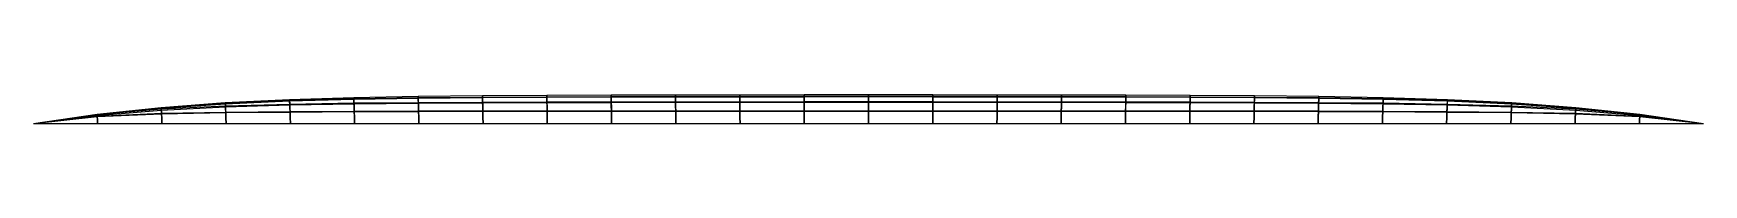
# Model space of a CAD drawing. Header units: metres. Extents: x 0 to 40, y 0 to 0.7.
import ezdxf

# ---------------------------------------------------------------- set-up
doc = ezdxf.new("R2010")
doc.units = ezdxf.units.M
doc.layers.add('Deflected structure', color=30, linetype='Continuous')
doc.layers.add('Original structure', color=3, linetype='Continuous')

msp = doc.modelspace()

# ---------------------------------------------------------------- linework, layer by layer
at = {"layer": 'Deflected structure'}
for p, q in [((3.058, 0.379, 12.499), (4.594, 0.494, 12.499)), ((3.058, 0.376, 15.627), (4.595, 0.482, 15.628)), ((3.06, 0.36, 9.372), (4.597, 0.466, 9.371)), ((3.06, 0.343, 18.755), (4.599, 0.419, 18.757)), ((4.594, 0.494, 12.499), (6.133, 0.57, 12.499)), ((4.594, 0.494, 12.499), (4.596, 0.48, 10.935)), ((4.595, 0.488, 14.064), (4.594, 0.494, 12.499)), ((4.595, 0.482, 15.628), (6.134, 0.549, 15.629)), ((4.595, 0.482, 15.628), (4.595, 0.488, 14.064)), ((4.597, 0.45, 17.193), (4.595, 0.482, 15.628)), ((4.596, 0.48, 10.935), (4.597, 0.466, 9.371)), ((4.597, 0.466, 9.371), (6.136, 0.535, 9.37)), ((4.597, 0.466, 9.371), (4.599, 0.43, 7.807)), ((4.599, 0.419, 18.757), (4.597, 0.45, 17.193)), ((4.599, 0.419, 18.757), (6.138, 0.461, 18.758)), ((4.599, 0.43, 7.807), (4.601, 0.394, 6.243)), ((4.603, 0.344, 20.32), (4.599, 0.419, 18.757)), ((4.601, 0.394, 6.243), (6.14, 0.44, 6.242)), ((6.133, 0.57, 12.499), (7.674, 0.617, 12.499)), ((6.133, 0.57, 12.499), (6.135, 0.552, 10.935)), ((6.134, 0.559, 14.064), (6.133, 0.57, 12.499)), ((6.134, 0.549, 15.629), (7.674, 0.59, 15.63)), ((6.134, 0.549, 15.629), (6.134, 0.559, 14.064)), ((6.136, 0.505, 17.193), (6.134, 0.549, 15.629)), ((6.135, 0.552, 10.935), (6.136, 0.535, 9.37)), ((6.136, 0.535, 9.37), (7.676, 0.577, 9.369)), ((6.136, 0.535, 9.37), (6.138, 0.487, 7.806)), ((6.138, 0.461, 18.758), (6.136, 0.505, 17.193)), ((6.138, 0.487, 7.806), (6.14, 0.44, 6.242)), ((6.138, 0.461, 18.758), (7.678, 0.486, 18.758)), ((6.142, 0.373, 20.32), (6.138, 0.461, 18.758)), ((6.14, 0.44, 6.242), (7.68, 0.467, 6.241)), ((6.14, 0.44, 6.242), (6.144, 0.355, 4.68)), ((7.674, 0.617, 12.499), (9.214, 0.646, 12.499)), ((7.674, 0.617, 12.499), (7.675, 0.597, 10.934)), ((7.674, 0.603, 14.064), (7.674, 0.617, 12.499)), ((7.674, 0.59, 15.63), (9.215, 0.614, 15.63)), ((7.674, 0.59, 15.63), (7.674, 0.603, 14.064)), ((7.676, 0.537, 17.194), (7.674, 0.59, 15.63)), ((7.675, 0.597, 10.934), (7.676, 0.577, 9.369)), ((7.676, 0.577, 9.369), (9.216, 0.602, 9.369)), ((7.676, 0.577, 9.369), (7.678, 0.522, 7.805)), ((7.678, 0.486, 18.758), (7.676, 0.537, 17.194)), ((7.678, 0.522, 7.805), (7.68, 0.467, 6.241)), ((7.678, 0.486, 18.758), (9.219, 0.499, 18.759)), ((7.682, 0.388, 20.321), (7.678, 0.486, 18.758)), ((7.68, 0.467, 6.241), (9.22, 0.482, 6.241)), ((7.68, 0.467, 6.241), (7.683, 0.373, 4.679)), ((9.214, 0.646, 12.499), (10.755, 0.663, 12.499)), ((9.214, 0.646, 12.499), (9.215, 0.624, 10.934)), ((9.215, 0.63, 14.065), (9.214, 0.646, 12.499)), ((9.215, 0.614, 15.63), (9.215, 0.63, 14.065)), ((9.215, 0.614, 15.63), (10.756, 0.628, 15.63)), ((9.215, 0.624, 10.934), (9.216, 0.602, 9.369)), ((9.217, 0.556, 17.194), (9.215, 0.614, 15.63)), ((9.216, 0.602, 9.369), (10.757, 0.617, 9.369)), ((9.216, 0.602, 9.369), (9.218, 0.543, 7.805)), ((9.219, 0.499, 18.759), (9.217, 0.556, 17.194)), ((9.218, 0.543, 7.805), (9.22, 0.482, 6.241)), ((9.219, 0.499, 18.759), (10.759, 0.507, 18.759)), ((9.222, 0.397, 20.321), (9.219, 0.499, 18.759)), ((9.22, 0.482, 6.241), (10.76, 0.492, 6.241)), ((9.22, 0.482, 6.241), (9.223, 0.383, 4.679)), ((10.755, 0.663, 12.499), (12.296, 0.673, 12.499)), ((10.755, 0.663, 12.499), (10.756, 0.64, 10.934)), ((10.755, 0.645, 14.065), (10.755, 0.663, 12.499)), ((10.756, 0.628, 15.63), (10.755, 0.645, 14.065)), ((10.756, 0.64, 10.934), (10.757, 0.617, 9.369)), ((10.756, 0.628, 15.63), (12.296, 0.636, 15.63)), ((10.757, 0.567, 17.194), (10.756, 0.628, 15.63)), ((10.757, 0.617, 9.369), (12.297, 0.626, 9.369)), ((10.757, 0.617, 9.369), (10.758, 0.555, 7.805)), ((10.759, 0.507, 18.759), (10.757, 0.567, 17.194)), ((10.758, 0.555, 7.805), (10.76, 0.492, 6.241)), ((10.759, 0.507, 18.759), (12.299, 0.512, 18.759)), ((10.761, 0.403, 20.321), (10.759, 0.507, 18.759)), ((10.76, 0.492, 6.241), (12.3, 0.497, 6.241)), ((10.76, 0.492, 6.241), (10.762, 0.389, 4.679)), ((10.764, 0.299, 21.883), (10.761, 0.403, 20.321)), ((12.296, 0.673, 12.499), (13.837, 0.679, 12.499)), ((12.296, 0.673, 12.499), (12.296, 0.65, 10.934)), ((12.296, 0.654, 14.065), (12.296, 0.673, 12.499)), ((12.296, 0.636, 15.63), (12.296, 0.654, 14.065)), ((12.296, 0.65, 10.934), (12.297, 0.626, 9.369)), ((12.296, 0.636, 15.63), (13.837, 0.64, 15.63)), ((12.298, 0.574, 17.194), (12.296, 0.636, 15.63)), ((12.297, 0.626, 9.369), (13.838, 0.631, 9.369)), ((12.297, 0.626, 9.369), (12.299, 0.562, 7.805)), ((12.299, 0.512, 18.759), (12.298, 0.574, 17.194)), ((12.299, 0.562, 7.805), (12.3, 0.497, 6.241)), ((12.299, 0.512, 18.759), (13.839, 0.515, 18.759)), ((12.301, 0.406, 20.321), (12.299, 0.512, 18.759)), ((12.3, 0.497, 6.241), (13.84, 0.5, 6.241)), ((12.3, 0.497, 6.241), (12.302, 0.393, 4.679)), ((12.303, 0.3, 21.883), (12.301, 0.406, 20.321)), ((13.837, 0.679, 12.499), (15.377, 0.682, 12.499)), ((13.837, 0.679, 12.499), (13.837, 0.655, 10.934)), ((13.837, 0.66, 14.065), (13.837, 0.679, 12.499)), ((13.837, 0.64, 15.63), (13.837, 0.66, 14.065)), ((13.837, 0.655, 10.934), (13.838, 0.631, 9.369)), ((13.837, 0.64, 15.63), (15.378, 0.643, 15.63)), ((13.838, 0.577, 17.194), (13.837, 0.64, 15.63)), ((13.838, 0.631, 9.369), (15.378, 0.634, 9.369)), ((13.838, 0.631, 9.369), (13.839, 0.566, 7.805)), ((13.839, 0.515, 18.759), (13.838, 0.577, 17.194)), ((13.839, 0.566, 7.805), (13.84, 0.5, 6.241)), ((13.839, 0.515, 18.759), (15.379, 0.516, 18.759)), ((13.841, 0.408, 20.321), (13.839, 0.515, 18.759)), ((13.84, 0.5, 6.241), (15.38, 0.502, 6.241)), ((13.84, 0.5, 6.241), (13.842, 0.395, 4.679)), ((13.843, 0.301, 21.883), (13.841, 0.408, 20.321)), ((15.377, 0.682, 12.499), (16.918, 0.684, 12.499)), ((15.377, 0.682, 12.499), (15.378, 0.658, 10.934)), ((15.378, 0.663, 14.065), (15.377, 0.682, 12.499)), ((15.378, 0.643, 15.63), (15.378, 0.663, 14.065)), ((15.378, 0.658, 10.934), (15.378, 0.634, 9.369)), ((15.378, 0.643, 15.63), (16.919, 0.645, 15.63)), ((15.379, 0.58, 17.194), (15.378, 0.643, 15.63)), ((15.378, 0.634, 9.369), (16.919, 0.636, 9.369)), ((15.378, 0.634, 9.369), (15.379, 0.568, 7.805)), ((15.379, 0.516, 18.759), (15.379, 0.58, 17.194)), ((15.379, 0.568, 7.805), (15.38, 0.502, 6.241)), ((15.379, 0.516, 18.759), (16.92, 0.517, 18.759)), ((15.381, 0.409, 20.321), (15.379, 0.516, 18.759)), ((15.38, 0.502, 6.241), (16.92, 0.503, 6.241)), ((15.38, 0.502, 6.241), (15.381, 0.396, 4.679)), ((15.382, 0.301, 21.883), (15.381, 0.409, 20.321)), ((16.918, 0.684, 12.499), (18.459, 0.685, 12.499)), ((16.918, 0.684, 12.499), (16.919, 0.66, 10.934)), ((16.918, 0.664, 14.065), (16.918, 0.684, 12.499)), ((16.919, 0.645, 15.63), (16.918, 0.664, 14.065)), ((16.919, 0.66, 10.934), (16.919, 0.636, 9.369)), ((16.919, 0.581, 17.195), (16.919, 0.645, 15.63)), ((16.919, 0.645, 15.63), (18.459, 0.645, 15.63)), ((16.919, 0.636, 9.369), (16.919, 0.569, 7.805)), ((16.919, 0.636, 9.369), (18.459, 0.636, 9.369)), ((16.92, 0.517, 18.759), (16.919, 0.581, 17.195)), ((16.919, 0.569, 7.805), (16.92, 0.503, 6.241)), ((16.92, 0.517, 18.759), (18.46, 0.518, 18.759)), ((16.92, 0.409, 20.321), (16.92, 0.517, 18.759)), ((16.92, 0.503, 6.241), (16.921, 0.397, 4.679)), ((16.92, 0.503, 6.241), (18.46, 0.503, 6.241)), ((16.921, 0.302, 21.883), (16.92, 0.409, 20.321)), ((18.459, 0.685, 12.499), (18.459, 0.661, 10.934)), ((18.459, 0.665, 14.065), (18.459, 0.685, 12.499)), ((18.459, 0.685, 12.499), (20, 0.685, 12.499)), ((18.459, 0.645, 15.63), (18.459, 0.665, 14.065)), ((18.459, 0.661, 10.934), (18.459, 0.636, 9.369)), ((18.459, 0.645, 15.63), (20, 0.646, 15.63)), ((18.459, 0.581, 17.195), (18.459, 0.645, 15.63)), ((18.459, 0.636, 9.369), (20, 0.637, 9.369)), ((18.459, 0.636, 9.369), (18.46, 0.57, 7.805)), ((18.46, 0.518, 18.759), (18.459, 0.581, 17.195)), ((18.46, 0.57, 7.805), (18.46, 0.503, 6.241)), ((18.46, 0.409, 20.321), (18.46, 0.518, 18.759)), ((18.46, 0.518, 18.759), (20, 0.518, 18.759)), ((18.46, 0.503, 6.241), (18.46, 0.397, 4.679)), ((18.46, 0.503, 6.241), (20, 0.503, 6.241)), ((18.461, 0.302, 21.883), (18.46, 0.409, 20.321)), ((20, 0.685, 12.499), (20, 0.661, 10.934)), ((20, 0.665, 14.065), (20, 0.685, 12.499)), ((20, 0.685, 12.499), (21.541, 0.685, 12.499)), ((20, 0.646, 15.63), (20, 0.665, 14.065)), ((20, 0.661, 10.934), (20, 0.637, 9.369)), ((20, 0.581, 17.195), (20, 0.646, 15.63)), ((20, 0.646, 15.63), (21.541, 0.645, 15.63)), ((20, 0.637, 9.369), (20, 0.57, 7.805)), ((20, 0.637, 9.369), (21.541, 0.636, 9.369)), ((20, 0.518, 18.759), (20, 0.581, 17.195)), ((20, 0.57, 7.805), (20, 0.503, 6.241)), ((20, 0.41, 20.321), (20, 0.518, 18.759)), ((20, 0.518, 18.759), (21.54, 0.518, 18.759)), ((20, 0.503, 6.241), (20, 0.397, 4.679)), ((20, 0.503, 6.241), (21.54, 0.503, 6.241)), ((20, 0.302, 21.883), (20, 0.41, 20.321)), ((21.539, 0.302, 21.883), (21.54, 0.409, 20.321)), ((21.541, 0.636, 9.369), (21.54, 0.57, 7.805)), ((21.54, 0.518, 18.759), (21.541, 0.581, 17.195)), ((21.54, 0.57, 7.805), (21.54, 0.503, 6.241)), ((21.54, 0.409, 20.321), (21.54, 0.518, 18.759)), ((21.54, 0.518, 18.759), (23.08, 0.517, 18.759)), ((21.54, 0.503, 6.241), (21.54, 0.397, 4.679)), ((21.54, 0.503, 6.241), (23.08, 0.503, 6.241)), ((21.541, 0.685, 12.499), (21.541, 0.661, 10.934)), ((21.541, 0.665, 14.065), (21.541, 0.685, 12.499)), ((21.541, 0.685, 12.499), (23.082, 0.684, 12.499)), ((21.541, 0.645, 15.63), (21.541, 0.665, 14.065)), ((21.541, 0.661, 10.934), (21.541, 0.636, 9.369)), ((21.541, 0.581, 17.195), (21.541, 0.645, 15.63)), ((21.541, 0.645, 15.63), (23.081, 0.645, 15.63)), ((21.541, 0.636, 9.369), (23.081, 0.636, 9.369)), ((23.08, 0.503, 6.241), (23.079, 0.397, 4.679)), ((23.079, 0.302, 21.883), (23.08, 0.409, 20.321)), ((23.08, 0.517, 18.759), (23.081, 0.581, 17.195)), ((23.081, 0.569, 7.805), (23.08, 0.503, 6.241)), ((23.08, 0.409, 20.321), (23.08, 0.517, 18.759)), ((23.08, 0.517, 18.759), (24.621, 0.516, 18.759)), ((23.08, 0.503, 6.241), (24.62, 0.502, 6.241)), ((23.082, 0.684, 12.499), (23.081, 0.66, 10.934)), ((23.081, 0.645, 15.63), (23.082, 0.664, 14.065)), ((23.081, 0.66, 10.934), (23.081, 0.636, 9.369)), ((23.081, 0.581, 17.195), (23.081, 0.645, 15.63)), ((23.081, 0.645, 15.63), (24.622, 0.643, 15.63)), ((23.081, 0.636, 9.369), (23.081, 0.569, 7.805)), ((23.081, 0.636, 9.369), (24.622, 0.634, 9.369)), ((23.082, 0.664, 14.065), (23.082, 0.684, 12.499)), ((23.082, 0.684, 12.499), (24.623, 0.682, 12.499)), ((24.618, 0.301, 21.883), (24.619, 0.409, 20.321)), ((24.619, 0.409, 20.321), (24.621, 0.516, 18.759)), ((24.62, 0.502, 6.241), (24.619, 0.396, 4.679)), ((24.621, 0.568, 7.805), (24.62, 0.502, 6.241)), ((24.62, 0.502, 6.241), (26.16, 0.5, 6.241)), ((24.621, 0.58, 17.194), (24.622, 0.643, 15.63)), ((24.622, 0.634, 9.369), (24.621, 0.568, 7.805)), ((24.621, 0.516, 18.759), (24.621, 0.58, 17.194)), ((24.621, 0.516, 18.759), (26.161, 0.515, 18.759)), ((24.623, 0.682, 12.499), (24.622, 0.658, 10.934)), ((24.622, 0.663, 14.065), (24.623, 0.682, 12.499)), ((24.622, 0.643, 15.63), (24.622, 0.663, 14.065)), ((24.622, 0.658, 10.934), (24.622, 0.634, 9.369)), ((24.622, 0.643, 15.63), (26.163, 0.64, 15.63)), ((24.622, 0.634, 9.369), (26.162, 0.631, 9.369)), ((24.623, 0.682, 12.499), (26.163, 0.679, 12.499)), ((26.157, 0.301, 21.883), (26.159, 0.408, 20.321)), ((26.16, 0.5, 6.241), (26.158, 0.395, 4.679)), ((26.159, 0.408, 20.321), (26.161, 0.515, 18.759)), ((26.161, 0.566, 7.805), (26.16, 0.5, 6.241)), ((26.16, 0.5, 6.241), (27.7, 0.497, 6.241)), ((26.162, 0.631, 9.369), (26.161, 0.566, 7.805)), ((26.161, 0.515, 18.759), (26.162, 0.577, 17.194)), ((26.161, 0.515, 18.759), (27.701, 0.512, 18.759)), ((26.163, 0.655, 10.934), (26.162, 0.631, 9.369)), ((26.162, 0.577, 17.194), (26.163, 0.64, 15.63)), ((26.162, 0.631, 9.369), (27.703, 0.626, 9.369)), ((26.163, 0.679, 12.499), (26.163, 0.655, 10.934)), ((26.163, 0.66, 14.065), (26.163, 0.679, 12.499)), ((26.163, 0.679, 12.499), (27.704, 0.673, 12.499)), ((26.163, 0.64, 15.63), (26.163, 0.66, 14.065)), ((26.163, 0.64, 15.63), (27.704, 0.636, 15.63)), ((27.697, 0.3, 21.883), (27.699, 0.406, 20.321)), ((27.7, 0.497, 6.241), (27.698, 0.393, 4.679)), ((27.699, 0.406, 20.321), (27.701, 0.512, 18.759)), ((27.701, 0.562, 7.805), (27.7, 0.497, 6.241)), ((27.7, 0.497, 6.241), (29.24, 0.492, 6.241)), ((27.703, 0.626, 9.369), (27.701, 0.562, 7.805)), ((27.701, 0.512, 18.759), (27.702, 0.574, 17.194)), ((27.701, 0.512, 18.759), (29.241, 0.507, 18.759)), ((27.702, 0.574, 17.194), (27.704, 0.636, 15.63)), ((27.704, 0.65, 10.934), (27.703, 0.626, 9.369)), ((27.703, 0.626, 9.369), (29.243, 0.617, 9.369)), ((27.704, 0.673, 12.499), (27.704, 0.65, 10.934)), ((27.704, 0.654, 14.065), (27.704, 0.673, 12.499)), ((27.704, 0.673, 12.499), (29.245, 0.663, 12.499)), ((27.704, 0.636, 15.63), (27.704, 0.654, 14.065)), ((27.704, 0.636, 15.63), (29.244, 0.628, 15.63)), ((29.236, 0.299, 21.883), (29.239, 0.403, 20.321)), ((29.24, 0.492, 6.241), (29.238, 0.389, 4.679)), ((29.239, 0.403, 20.321), (29.241, 0.507, 18.759)), ((29.242, 0.555, 7.805), (29.24, 0.492, 6.241)), ((29.24, 0.492, 6.241), (30.78, 0.482, 6.241)), ((29.241, 0.507, 18.759), (29.243, 0.567, 17.194)), ((29.241, 0.507, 18.759), (30.781, 0.499, 18.759)), ((29.243, 0.617, 9.369), (29.242, 0.555, 7.805)), ((29.244, 0.64, 10.934), (29.243, 0.617, 9.369)), ((29.243, 0.567, 17.194), (29.244, 0.628, 15.63)), ((29.243, 0.617, 9.369), (30.784, 0.602, 9.369)), ((29.245, 0.663, 12.499), (29.244, 0.64, 10.934)), ((29.244, 0.628, 15.63), (29.245, 0.645, 14.065)), ((29.244, 0.628, 15.63), (30.785, 0.614, 15.63)), ((29.245, 0.645, 14.065), (29.245, 0.663, 12.499)), ((29.245, 0.663, 12.499), (30.786, 0.646, 12.499)), ((30.78, 0.482, 6.241), (30.777, 0.383, 4.679)), ((30.778, 0.397, 20.321), (30.781, 0.499, 18.759)), ((30.782, 0.543, 7.805), (30.78, 0.482, 6.241)), ((30.78, 0.482, 6.241), (32.32, 0.467, 6.241)), ((30.781, 0.499, 18.759), (30.783, 0.556, 17.194)), ((30.781, 0.499, 18.759), (32.322, 0.486, 18.758)), ((30.784, 0.602, 9.369), (30.782, 0.543, 7.805)), ((30.783, 0.556, 17.194), (30.785, 0.614, 15.63)), ((30.785, 0.624, 10.934), (30.784, 0.602, 9.369)), ((30.784, 0.602, 9.369), (32.324, 0.577, 9.369)), ((30.786, 0.646, 12.499), (30.785, 0.624, 10.934)), ((30.785, 0.63, 14.065), (30.786, 0.646, 12.499)), ((30.785, 0.614, 15.63), (30.785, 0.63, 14.065)), ((30.785, 0.614, 15.63), (32.326, 0.59, 15.63)), ((30.786, 0.646, 12.499), (32.326, 0.617, 12.499)), ((32.32, 0.467, 6.241), (32.317, 0.373, 4.679)), ((32.318, 0.388, 20.321), (32.322, 0.486, 18.758)), ((32.322, 0.522, 7.805), (32.32, 0.467, 6.241)), ((32.32, 0.467, 6.241), (33.86, 0.44, 6.242)), ((32.324, 0.577, 9.369), (32.322, 0.522, 7.805)), ((32.322, 0.486, 18.758), (32.324, 0.537, 17.194)), ((32.322, 0.486, 18.758), (33.862, 0.461, 18.758)), ((32.325, 0.597, 10.934), (32.324, 0.577, 9.369)), ((32.324, 0.537, 17.194), (32.326, 0.59, 15.63)), ((32.324, 0.577, 9.369), (33.864, 0.535, 9.37)), ((32.326, 0.617, 12.499), (32.325, 0.597, 10.934)), ((32.326, 0.603, 14.064), (32.326, 0.617, 12.499)), ((32.326, 0.617, 12.499), (33.867, 0.57, 12.499)), ((32.326, 0.59, 15.63), (32.326, 0.603, 14.064)), ((32.326, 0.59, 15.63), (33.866, 0.549, 15.629)), ((33.86, 0.44, 6.242), (33.856, 0.355, 4.68)), ((33.858, 0.373, 20.32), (33.862, 0.461, 18.758)), ((33.862, 0.487, 7.806), (33.86, 0.44, 6.242)), ((33.86, 0.44, 6.242), (35.399, 0.394, 6.243)), ((33.864, 0.535, 9.37), (33.862, 0.487, 7.806)), ((33.862, 0.461, 18.758), (33.864, 0.505, 17.193)), ((33.862, 0.461, 18.758), (35.401, 0.419, 18.757)), ((33.865, 0.552, 10.935), (33.864, 0.535, 9.37)), ((33.864, 0.505, 17.193), (33.866, 0.549, 15.629)), ((33.864, 0.535, 9.37), (35.403, 0.466, 9.371)), ((33.867, 0.57, 12.499), (33.865, 0.552, 10.935)), ((33.866, 0.559, 14.064), (33.867, 0.57, 12.499)), ((33.866, 0.549, 15.629), (33.866, 0.559, 14.064)), ((33.866, 0.549, 15.629), (35.405, 0.482, 15.628)), ((33.867, 0.57, 12.499), (35.406, 0.494, 12.499)), ((35.397, 0.344, 20.32), (35.401, 0.419, 18.757)), ((35.401, 0.43, 7.807), (35.399, 0.394, 6.243)), ((35.403, 0.466, 9.371), (35.401, 0.43, 7.807)), ((35.401, 0.419, 18.757), (35.403, 0.45, 17.193)), ((35.401, 0.419, 18.757), (36.94, 0.343, 18.755)), ((35.403, 0.45, 17.193), (35.405, 0.482, 15.628)), ((35.404, 0.48, 10.935), (35.403, 0.466, 9.371)), ((35.403, 0.466, 9.371), (36.94, 0.36, 9.372)), ((35.406, 0.494, 12.499), (35.404, 0.48, 10.935)), ((35.405, 0.488, 14.064), (35.406, 0.494, 12.499)), ((35.405, 0.482, 15.628), (35.405, 0.488, 14.064)), ((35.405, 0.482, 15.628), (36.942, 0.376, 15.627)), ((35.406, 0.494, 12.499), (36.942, 0.379, 12.499)), ((0, 0, 15.625), (1.525, 0.218, 15.625)), ((0, 0, 12.5), (1.526, 0.216, 12.499)), ((0, 0, 18.75), (1.526, 0.211, 18.752)), ((0, 0, 9.375), (1.527, 0.206, 9.373)), ((0, 0, 6.25), (1.528, 0.188, 6.247)), ((0, 0, 21.875), (1.53, 0.174, 21.878)), ((0, 0, 3.125), (1.531, 0.16, 3.122)), ((1.525, 0.218, 15.625), (3.058, 0.376, 15.627)), ((1.525, 0.218, 15.625), (1.526, 0.217, 14.062)), ((1.526, 0.214, 17.189), (1.525, 0.218, 15.625)), ((1.526, 0.216, 12.499), (3.058, 0.379, 12.499)), ((1.526, 0.211, 18.752), (3.06, 0.343, 18.755)), ((1.526, 0.217, 14.062), (1.526, 0.216, 12.499)), ((1.526, 0.216, 12.499), (1.526, 0.211, 10.936)), ((1.526, 0.211, 18.752), (1.526, 0.214, 17.189)), ((1.526, 0.211, 10.936), (1.527, 0.206, 9.373)), ((1.528, 0.192, 20.315), (1.526, 0.211, 18.752)), ((1.527, 0.206, 9.373), (3.06, 0.36, 9.372)), ((1.527, 0.206, 9.373), (1.528, 0.197, 7.81)), ((1.528, 0.188, 6.247), (3.063, 0.316, 6.245)), ((1.528, 0.197, 7.81), (1.528, 0.188, 6.247)), ((1.53, 0.174, 21.878), (1.528, 0.192, 20.315)), ((1.528, 0.188, 6.247), (1.53, 0.174, 4.684)), ((1.53, 0.174, 21.878), (3.067, 0.242, 21.881)), ((1.53, 0.174, 4.684), (1.531, 0.16, 3.122)), ((1.534, 0.086, 23.439), (1.53, 0.174, 21.878)), ((1.531, 0.16, 3.122), (3.069, 0.227, 3.119)), ((1.531, 0.16, 3.122), (1.535, 0.084, 1.561)), ((1.538, 0, 25), (1.534, 0.086, 23.439)), ((1.535, 0.084, 1.561), (1.538, 0)), ((3.058, 0.379, 12.499), (3.059, 0.369, 10.936)), ((3.058, 0.378, 14.063), (3.058, 0.379, 12.499)), ((3.058, 0.376, 15.627), (3.058, 0.378, 14.063)), ((3.059, 0.359, 17.191), (3.058, 0.376, 15.627)), ((3.059, 0.369, 10.936), (3.06, 0.36, 9.372)), ((3.06, 0.343, 18.755), (3.059, 0.359, 17.191)), ((3.06, 0.36, 9.372), (3.061, 0.338, 7.808)), ((3.064, 0.292, 20.318), (3.06, 0.343, 18.755)), ((3.061, 0.338, 7.808), (3.063, 0.316, 6.245)), ((3.063, 0.316, 6.245), (4.601, 0.394, 6.243)), ((3.063, 0.316, 6.245), (3.066, 0.272, 4.682)), ((3.067, 0.242, 21.881), (3.064, 0.292, 20.318)), ((3.066, 0.272, 4.682), (3.069, 0.227, 3.119)), ((3.067, 0.242, 21.881), (4.606, 0.27, 21.882)), ((3.072, 0.12, 23.441), (3.067, 0.242, 21.881)), ((3.069, 0.227, 3.119), (4.608, 0.256, 3.118)), ((3.069, 0.227, 3.119), (3.073, 0.115, 1.559)), ((3.077, 0, 25), (3.072, 0.12, 23.441)), ((3.073, 0.115, 1.559), (3.077, 0)), ((4.601, 0.394, 6.243), (4.604, 0.325, 4.68)), ((4.606, 0.27, 21.882), (4.603, 0.344, 20.32)), ((4.604, 0.325, 4.68), (4.608, 0.256, 3.118)), ((4.606, 0.27, 21.882), (6.146, 0.284, 21.883)), ((4.611, 0.135, 23.441), (4.606, 0.27, 21.882)), ((4.608, 0.256, 3.118), (6.147, 0.27, 3.117)), ((4.608, 0.256, 3.118), (4.612, 0.129, 1.559)), ((4.615, 0, 25), (4.611, 0.135, 23.441)), ((4.612, 0.129, 1.559), (4.615, 0)), ((6.146, 0.284, 21.883), (6.142, 0.373, 20.32)), ((6.144, 0.355, 4.68), (6.147, 0.27, 3.117)), ((6.146, 0.284, 21.883), (7.685, 0.292, 21.883)), ((6.15, 0.142, 23.441), (6.146, 0.284, 21.883)), ((6.147, 0.27, 3.117), (7.686, 0.279, 3.117)), ((6.147, 0.27, 3.117), (6.15, 0.136, 1.559)), ((6.154, 0, 25), (6.15, 0.142, 23.441)), ((6.15, 0.136, 1.559), (6.154, 0)), ((7.685, 0.292, 21.883), (7.682, 0.388, 20.321)), ((7.683, 0.373, 4.679), (7.686, 0.279, 3.117)), ((7.685, 0.292, 21.883), (9.225, 0.296, 21.883)), ((7.689, 0.145, 23.441), (7.685, 0.292, 21.883)), ((7.686, 0.279, 3.117), (9.225, 0.284, 3.117)), ((7.686, 0.279, 3.117), (7.689, 0.14, 1.559)), ((7.692, 0, 25), (7.689, 0.145, 23.441)), ((7.689, 0.14, 1.559), (7.692, 0)), ((9.225, 0.296, 21.883), (9.222, 0.397, 20.321)), ((9.223, 0.383, 4.679), (9.225, 0.284, 3.117)), ((9.225, 0.296, 21.883), (10.764, 0.299, 21.883)), ((9.228, 0.148, 23.441), (9.225, 0.296, 21.883)), ((9.225, 0.284, 3.117), (10.765, 0.287, 3.117)), ((9.225, 0.284, 3.117), (9.228, 0.142, 1.559)), ((9.231, 0, 25), (9.228, 0.148, 23.441)), ((9.228, 0.142, 1.559), (9.231, 0)), ((10.762, 0.389, 4.679), (10.765, 0.287, 3.117)), ((10.764, 0.299, 21.883), (12.303, 0.3, 21.883)), ((10.767, 0.149, 23.441), (10.764, 0.299, 21.883)), ((10.765, 0.287, 3.117), (12.304, 0.289, 3.117)), ((10.765, 0.287, 3.117), (10.767, 0.144, 1.559)), ((10.769, 0, 25), (10.767, 0.149, 23.441)), ((10.767, 0.144, 1.559), (10.769, 0)), ((12.302, 0.393, 4.679), (12.304, 0.289, 3.117)), ((12.303, 0.3, 21.883), (13.843, 0.301, 21.883)), ((12.305, 0.15, 23.441), (12.303, 0.3, 21.883)), ((12.304, 0.289, 3.117), (13.843, 0.29, 3.117)), ((12.304, 0.289, 3.117), (12.306, 0.145, 1.558)), ((12.308, 0, 25), (12.305, 0.15, 23.441)), ((12.306, 0.145, 1.558), (12.308, 0)), ((13.842, 0.395, 4.679), (13.843, 0.29, 3.117)), ((13.844, 0.15, 23.441), (13.843, 0.301, 21.883)), ((13.843, 0.301, 21.883), (15.382, 0.301, 21.883)), ((13.843, 0.29, 3.117), (13.845, 0.145, 1.558)), ((13.843, 0.29, 3.117), (15.382, 0.29, 3.117)), ((13.846, 0, 25), (13.844, 0.15, 23.441)), ((13.845, 0.145, 1.558), (13.846, 0)), ((15.381, 0.396, 4.679), (15.382, 0.29, 3.117)), ((15.382, 0.301, 21.883), (16.921, 0.302, 21.883)), ((15.383, 0.15, 23.441), (15.382, 0.301, 21.883)), ((15.382, 0.29, 3.117), (16.922, 0.291, 3.117)), ((15.382, 0.29, 3.117), (15.383, 0.146, 1.558)), ((15.385, 0, 25), (15.383, 0.15, 23.441)), ((15.383, 0.146, 1.558), (15.385, 0)), ((16.921, 0.397, 4.679), (16.922, 0.291, 3.117)), ((16.922, 0.15, 23.441), (16.921, 0.302, 21.883)), ((16.921, 0.302, 21.883), (18.461, 0.302, 21.883)), ((16.922, 0.291, 3.117), (16.922, 0.146, 1.558)), ((16.922, 0.291, 3.117), (18.461, 0.291, 3.117)), ((16.923, 0, 25), (16.922, 0.15, 23.441)), ((16.922, 0.146, 1.558), (16.923, 0)), ((18.46, 0.397, 4.679), (18.461, 0.291, 3.117)), ((18.461, 0.151, 23.441), (18.461, 0.302, 21.883)), ((18.461, 0.302, 21.883), (20, 0.302, 21.883)), ((18.461, 0.291, 3.117), (18.461, 0.146, 1.558)), ((18.461, 0.291, 3.117), (20, 0.291, 3.117)), ((18.462, 0, 25), (18.461, 0.151, 23.441)), ((18.461, 0.146, 1.558), (18.462, 0)), ((20, 0.397, 4.679), (20, 0.291, 3.117)), ((20, 0.151, 23.441), (20, 0.302, 21.883)), ((20, 0.302, 21.883), (21.539, 0.302, 21.883)), ((20, 0.291, 3.117), (20, 0.146, 1.558)), ((20, 0.291, 3.117), (21.539, 0.291, 3.117)), ((20, 0, 25), (20, 0.151, 23.441)), ((20, 0.146, 1.558), (20, 0)), ((21.538, 0, 25), (21.539, 0.151, 23.441)), ((21.539, 0.146, 1.558), (21.538, 0)), ((21.54, 0.397, 4.679), (21.539, 0.291, 3.117)), ((21.539, 0.151, 23.441), (21.539, 0.302, 21.883)), ((21.539, 0.302, 21.883), (23.079, 0.302, 21.883)), ((21.539, 0.291, 3.117), (21.539, 0.146, 1.558)), ((21.539, 0.291, 3.117), (23.078, 0.291, 3.117)), ((23.077, 0, 25), (23.078, 0.15, 23.441)), ((23.078, 0.146, 1.558), (23.077, 0)), ((23.079, 0.397, 4.679), (23.078, 0.291, 3.117)), ((23.078, 0.15, 23.441), (23.079, 0.302, 21.883)), ((23.078, 0.291, 3.117), (23.078, 0.146, 1.558)), ((23.078, 0.291, 3.117), (24.618, 0.29, 3.117)), ((23.079, 0.302, 21.883), (24.618, 0.301, 21.883)), ((24.615, 0, 25), (24.617, 0.15, 23.441)), ((24.617, 0.146, 1.558), (24.615, 0)), ((24.617, 0.15, 23.441), (24.618, 0.301, 21.883)), ((24.618, 0.29, 3.117), (24.617, 0.146, 1.558)), ((24.619, 0.396, 4.679), (24.618, 0.29, 3.117)), ((24.618, 0.301, 21.883), (26.157, 0.301, 21.883)), ((24.618, 0.29, 3.117), (26.157, 0.29, 3.117)), ((26.154, 0, 25), (26.156, 0.15, 23.441)), ((26.155, 0.145, 1.558), (26.154, 0)), ((26.157, 0.29, 3.117), (26.155, 0.145, 1.558)), ((26.156, 0.15, 23.441), (26.157, 0.301, 21.883)), ((26.158, 0.395, 4.679), (26.157, 0.29, 3.117)), ((26.157, 0.301, 21.883), (27.697, 0.3, 21.883)), ((26.157, 0.29, 3.117), (27.696, 0.289, 3.117)), ((27.692, 0, 25), (27.695, 0.15, 23.441)), ((27.694, 0.145, 1.558), (27.692, 0)), ((27.696, 0.289, 3.117), (27.694, 0.145, 1.558)), ((27.695, 0.15, 23.441), (27.697, 0.3, 21.883)), ((27.698, 0.393, 4.679), (27.696, 0.289, 3.117)), ((27.696, 0.289, 3.117), (29.235, 0.287, 3.117)), ((27.697, 0.3, 21.883), (29.236, 0.299, 21.883)), ((29.231, 0, 25), (29.233, 0.149, 23.441)), ((29.233, 0.144, 1.559), (29.231, 0)), ((29.233, 0.149, 23.441), (29.236, 0.299, 21.883)), ((29.235, 0.287, 3.117), (29.233, 0.144, 1.559)), ((29.238, 0.389, 4.679), (29.235, 0.287, 3.117)), ((29.235, 0.287, 3.117), (30.775, 0.284, 3.117)), ((29.236, 0.299, 21.883), (30.775, 0.296, 21.883)), ((30.769, 0, 25), (30.772, 0.148, 23.441)), ((30.772, 0.142, 1.559), (30.769, 0)), ((30.772, 0.148, 23.441), (30.775, 0.296, 21.883)), ((30.775, 0.284, 3.117), (30.772, 0.142, 1.559)), ((30.775, 0.296, 21.883), (30.778, 0.397, 20.321)), ((30.777, 0.383, 4.679), (30.775, 0.284, 3.117)), ((30.775, 0.296, 21.883), (32.315, 0.292, 21.883)), ((30.775, 0.284, 3.117), (32.314, 0.279, 3.117)), ((32.308, 0, 25), (32.311, 0.145, 23.441)), ((32.311, 0.14, 1.559), (32.308, 0)), ((32.311, 0.145, 23.441), (32.315, 0.292, 21.883)), ((32.314, 0.279, 3.117), (32.311, 0.14, 1.559)), ((32.317, 0.373, 4.679), (32.314, 0.279, 3.117)), ((32.314, 0.279, 3.117), (33.853, 0.27, 3.117)), ((32.315, 0.292, 21.883), (32.318, 0.388, 20.321)), ((32.315, 0.292, 21.883), (33.854, 0.284, 21.883)), ((33.846, 0, 25), (33.85, 0.142, 23.441)), ((33.85, 0.136, 1.559), (33.846, 0)), ((33.85, 0.142, 23.441), (33.854, 0.284, 21.883)), ((33.853, 0.27, 3.117), (33.85, 0.136, 1.559)), ((33.856, 0.355, 4.68), (33.853, 0.27, 3.117)), ((33.853, 0.27, 3.117), (35.392, 0.256, 3.118)), ((33.854, 0.284, 21.883), (33.858, 0.373, 20.32)), ((33.854, 0.284, 21.883), (35.394, 0.27, 21.882)), ((35.385, 0, 25), (35.389, 0.135, 23.441)), ((35.388, 0.129, 1.559), (35.385, 0)), ((35.392, 0.256, 3.118), (35.388, 0.129, 1.559)), ((35.389, 0.135, 23.441), (35.394, 0.27, 21.882)), ((35.396, 0.325, 4.68), (35.392, 0.256, 3.118)), ((35.392, 0.256, 3.118), (36.931, 0.227, 3.119)), ((35.394, 0.27, 21.882), (35.397, 0.344, 20.32)), ((35.394, 0.27, 21.882), (36.933, 0.242, 21.881)), ((35.399, 0.394, 6.243), (35.396, 0.325, 4.68)), ((35.399, 0.394, 6.243), (36.937, 0.316, 6.245)), ((36.923, 0, 25), (36.928, 0.12, 23.441)), ((36.927, 0.115, 1.559), (36.923, 0)), ((36.931, 0.227, 3.119), (36.927, 0.115, 1.559)), ((36.928, 0.12, 23.441), (36.933, 0.242, 21.881)), ((36.934, 0.272, 4.682), (36.931, 0.227, 3.119)), ((36.931, 0.227, 3.119), (38.469, 0.16, 3.122)), ((36.933, 0.242, 21.881), (36.936, 0.292, 20.318)), ((36.933, 0.242, 21.881), (38.47, 0.174, 21.878)), ((36.937, 0.316, 6.245), (36.934, 0.272, 4.682)), ((36.936, 0.292, 20.318), (36.94, 0.343, 18.755)), ((36.939, 0.338, 7.808), (36.937, 0.316, 6.245)), ((36.937, 0.316, 6.245), (38.472, 0.188, 6.247)), ((36.94, 0.36, 9.372), (36.939, 0.338, 7.808)), ((36.941, 0.369, 10.936), (36.94, 0.36, 9.372)), ((36.94, 0.36, 9.372), (38.473, 0.206, 9.373)), ((36.94, 0.343, 18.755), (36.941, 0.359, 17.191)), ((36.94, 0.343, 18.755), (38.474, 0.211, 18.752)), ((36.942, 0.379, 12.499), (36.941, 0.369, 10.936)), ((36.941, 0.359, 17.191), (36.942, 0.376, 15.627)), ((36.942, 0.378, 14.063), (36.942, 0.379, 12.499)), ((36.942, 0.379, 12.499), (38.474, 0.216, 12.499)), ((36.942, 0.376, 15.627), (36.942, 0.378, 14.063)), ((36.942, 0.376, 15.627), (38.475, 0.218, 15.625)), ((38.462, 0, 25), (38.466, 0.086, 23.439)), ((38.465, 0.084, 1.561), (38.462, 0)), ((38.469, 0.16, 3.122), (38.465, 0.084, 1.561)), ((38.466, 0.086, 23.439), (38.47, 0.174, 21.878)), ((38.47, 0.174, 4.684), (38.469, 0.16, 3.122)), ((38.469, 0.16, 3.122), (40, 0, 3.125)), ((38.47, 0.174, 21.878), (38.472, 0.192, 20.315)), ((38.472, 0.188, 6.247), (38.47, 0.174, 4.684)), ((38.47, 0.174, 21.878), (40, 0, 21.875)), ((38.472, 0.192, 20.315), (38.474, 0.211, 18.752)), ((38.473, 0.206, 9.373), (38.472, 0.197, 7.81)), ((38.472, 0.197, 7.81), (38.472, 0.188, 6.247)), ((38.472, 0.188, 6.247), (40, 0, 6.25)), ((38.474, 0.211, 10.936), (38.473, 0.206, 9.373)), ((38.473, 0.206, 9.373), (40, 0, 9.375)), ((38.475, 0.218, 15.625), (38.474, 0.217, 14.062)), ((38.474, 0.214, 17.189), (38.475, 0.218, 15.625)), ((38.474, 0.217, 14.062), (38.474, 0.216, 12.499)), ((38.474, 0.216, 12.499), (38.474, 0.211, 10.936)), ((38.474, 0.216, 12.499), (40, 0, 12.5)), ((38.474, 0.211, 18.752), (38.474, 0.214, 17.189)), ((38.474, 0.211, 18.752), (40, 0, 18.75)), ((38.475, 0.218, 15.625), (40, 0, 15.625))]:
    msp.add_line(p, q, dxfattribs=at)
at = {"layer": 'Original structure'}
for p, q in [((0, 0, 3.125), (1.538, 0, 3.125)), ((0, 0, 6.25), (1.538, 0, 6.25)), ((0, 0, 9.375), (1.538, 0, 9.375)), ((0, 0, 12.5), (1.538, 0, 12.5)), ((0, 0, 15.625), (1.538, 0, 15.625)), ((0, 0, 18.75), (1.538, 0, 18.75)), ((0, 0, 21.875), (1.538, 0, 21.875)), ((1.538, 0, 1.562), (1.538, 0)), ((1.538, 0, 3.125), (1.538, 0, 1.562)), ((1.538, 0, 4.688), (1.538, 0, 3.125)), ((1.538, 0, 6.25), (1.538, 0, 4.688)), ((1.538, 0, 7.812), (1.538, 0, 6.25)), ((1.538, 0, 9.375), (1.538, 0, 7.812)), ((1.538, 0, 10.938), (1.538, 0, 9.375)), ((1.538, 0, 12.5), (1.538, 0, 10.938)), ((1.538, 0, 14.062), (1.538, 0, 12.5)), ((1.538, 0, 15.625), (1.538, 0, 14.062)), ((1.538, 0, 17.188), (1.538, 0, 15.625)), ((1.538, 0, 18.75), (1.538, 0, 17.188)), ((1.538, 0, 20.312), (1.538, 0, 18.75)), ((1.538, 0, 21.875), (1.538, 0, 20.312)), ((1.538, 0, 23.438), (1.538, 0, 21.875)), ((1.538, 0, 25), (1.538, 0, 23.438)), ((1.538, 0, 3.125), (3.077, 0, 3.125)), ((1.538, 0, 6.25), (3.077, 0, 6.25)), ((1.538, 0, 9.375), (3.077, 0, 9.375)), ((1.538, 0, 12.5), (3.077, 0, 12.5)), ((1.538, 0, 15.625), (3.077, 0, 15.625)), ((1.538, 0, 18.75), (3.077, 0, 18.75)), ((1.538, 0, 21.875), (3.077, 0, 21.875)), ((3.077, 0, 1.562), (3.077, 0)), ((3.077, 0, 3.125), (3.077, 0, 1.562)), ((3.077, 0, 4.688), (3.077, 0, 3.125)), ((3.077, 0, 6.25), (3.077, 0, 4.688)), ((3.077, 0, 7.812), (3.077, 0, 6.25)), ((3.077, 0, 9.375), (3.077, 0, 7.812)), ((3.077, 0, 10.938), (3.077, 0, 9.375)), ((3.077, 0, 12.5), (3.077, 0, 10.938)), ((3.077, 0, 14.062), (3.077, 0, 12.5)), ((3.077, 0, 15.625), (3.077, 0, 14.062)), ((3.077, 0, 17.188), (3.077, 0, 15.625)), ((3.077, 0, 18.75), (3.077, 0, 17.188)), ((3.077, 0, 20.312), (3.077, 0, 18.75)), ((3.077, 0, 21.875), (3.077, 0, 20.312)), ((3.077, 0, 23.438), (3.077, 0, 21.875)), ((3.077, 0, 25), (3.077, 0, 23.438)), ((3.077, 0, 3.125), (4.615, 0, 3.125)), ((3.077, 0, 6.25), (4.615, 0, 6.25)), ((3.077, 0, 9.375), (4.615, 0, 9.375)), ((3.077, 0, 12.5), (4.615, 0, 12.5)), ((3.077, 0, 15.625), (4.615, 0, 15.625)), ((3.077, 0, 18.75), (4.615, 0, 18.75)), ((3.077, 0, 21.875), (4.615, 0, 21.875)), ((4.615, 0, 1.562), (4.615, 0)), ((4.615, 0, 3.125), (4.615, 0, 1.562)), ((4.615, 0, 4.688), (4.615, 0, 3.125)), ((4.615, 0, 6.25), (4.615, 0, 4.688)), ((4.615, 0, 7.812), (4.615, 0, 6.25)), ((4.615, 0, 9.375), (4.615, 0, 7.812)), ((4.615, 0, 10.938), (4.615, 0, 9.375)), ((4.615, 0, 12.5), (4.615, 0, 10.938)), ((4.615, 0, 14.062), (4.615, 0, 12.5)), ((4.615, 0, 15.625), (4.615, 0, 14.062)), ((4.615, 0, 17.188), (4.615, 0, 15.625)), ((4.615, 0, 18.75), (4.615, 0, 17.188)), ((4.615, 0, 20.312), (4.615, 0, 18.75)), ((4.615, 0, 21.875), (4.615, 0, 20.312)), ((4.615, 0, 23.438), (4.615, 0, 21.875)), ((4.615, 0, 25), (4.615, 0, 23.438)), ((4.615, 0, 3.125), (6.154, 0, 3.125)), ((4.615, 0, 6.25), (6.154, 0, 6.25)), ((4.615, 0, 9.375), (6.154, 0, 9.375)), ((4.615, 0, 12.5), (6.154, 0, 12.5)), ((4.615, 0, 15.625), (6.154, 0, 15.625)), ((4.615, 0, 18.75), (6.154, 0, 18.75)), ((4.615, 0, 21.875), (6.154, 0, 21.875)), ((6.154, 0, 1.562), (6.154, 0)), ((6.154, 0, 3.125), (6.154, 0, 1.562)), ((6.154, 0, 4.688), (6.154, 0, 3.125)), ((6.154, 0, 6.25), (6.154, 0, 4.688)), ((6.154, 0, 7.812), (6.154, 0, 6.25)), ((6.154, 0, 9.375), (6.154, 0, 7.812)), ((6.154, 0, 10.938), (6.154, 0, 9.375)), ((6.154, 0, 12.5), (6.154, 0, 10.938)), ((6.154, 0, 14.062), (6.154, 0, 12.5)), ((6.154, 0, 15.625), (6.154, 0, 14.062)), ((6.154, 0, 17.188), (6.154, 0, 15.625)), ((6.154, 0, 18.75), (6.154, 0, 17.188)), ((6.154, 0, 20.312), (6.154, 0, 18.75)), ((6.154, 0, 21.875), (6.154, 0, 20.312)), ((6.154, 0, 23.438), (6.154, 0, 21.875)), ((6.154, 0, 25), (6.154, 0, 23.438)), ((6.154, 0, 3.125), (7.692, 0, 3.125)), ((6.154, 0, 6.25), (7.692, 0, 6.25)), ((6.154, 0, 9.375), (7.692, 0, 9.375)), ((6.154, 0, 12.5), (7.692, 0, 12.5)), ((6.154, 0, 15.625), (7.692, 0, 15.625)), ((6.154, 0, 18.75), (7.692, 0, 18.75)), ((6.154, 0, 21.875), (7.692, 0, 21.875)), ((7.692, 0, 1.562), (7.692, 0)), ((7.692, 0, 3.125), (7.692, 0, 1.562)), ((7.692, 0, 4.688), (7.692, 0, 3.125)), ((7.692, 0, 6.25), (7.692, 0, 4.688)), ((7.692, 0, 7.812), (7.692, 0, 6.25)), ((7.692, 0, 9.375), (7.692, 0, 7.812)), ((7.692, 0, 10.938), (7.692, 0, 9.375)), ((7.692, 0, 12.5), (7.692, 0, 10.938)), ((7.692, 0, 14.062), (7.692, 0, 12.5)), ((7.692, 0, 15.625), (7.692, 0, 14.062)), ((7.692, 0, 17.188), (7.692, 0, 15.625)), ((7.692, 0, 18.75), (7.692, 0, 17.188)), ((7.692, 0, 20.312), (7.692, 0, 18.75)), ((7.692, 0, 21.875), (7.692, 0, 20.312)), ((7.692, 0, 23.438), (7.692, 0, 21.875)), ((7.692, 0, 25), (7.692, 0, 23.438)), ((7.692, 0, 3.125), (9.231, 0, 3.125)), ((7.692, 0, 6.25), (9.231, 0, 6.25)), ((7.692, 0, 9.375), (9.231, 0, 9.375)), ((7.692, 0, 12.5), (9.231, 0, 12.5)), ((7.692, 0, 15.625), (9.231, 0, 15.625)), ((7.692, 0, 18.75), (9.231, 0, 18.75)), ((7.692, 0, 21.875), (9.231, 0, 21.875)), ((9.231, 0, 1.562), (9.231, 0)), ((9.231, 0, 3.125), (9.231, 0, 1.562)), ((9.231, 0, 4.688), (9.231, 0, 3.125)), ((9.231, 0, 6.25), (9.231, 0, 4.688)), ((9.231, 0, 7.812), (9.231, 0, 6.25)), ((9.231, 0, 9.375), (9.231, 0, 7.812)), ((9.231, 0, 10.938), (9.231, 0, 9.375)), ((9.231, 0, 12.5), (9.231, 0, 10.938)), ((9.231, 0, 14.062), (9.231, 0, 12.5)), ((9.231, 0, 15.625), (9.231, 0, 14.062)), ((9.231, 0, 17.188), (9.231, 0, 15.625)), ((9.231, 0, 18.75), (9.231, 0, 17.188)), ((9.231, 0, 20.312), (9.231, 0, 18.75)), ((9.231, 0, 21.875), (9.231, 0, 20.312)), ((9.231, 0, 23.438), (9.231, 0, 21.875)), ((9.231, 0, 25), (9.231, 0, 23.438)), ((9.231, 0, 3.125), (10.769, 0, 3.125)), ((9.231, 0, 6.25), (10.769, 0, 6.25)), ((9.231, 0, 9.375), (10.769, 0, 9.375)), ((9.231, 0, 12.5), (10.769, 0, 12.5)), ((9.231, 0, 15.625), (10.769, 0, 15.625)), ((9.231, 0, 18.75), (10.769, 0, 18.75)), ((9.231, 0, 21.875), (10.769, 0, 21.875)), ((10.769, 0, 1.562), (10.769, 0)), ((10.769, 0, 3.125), (10.769, 0, 1.562)), ((10.769, 0, 4.688), (10.769, 0, 3.125)), ((10.769, 0, 6.25), (10.769, 0, 4.688)), ((10.769, 0, 7.812), (10.769, 0, 6.25)), ((10.769, 0, 9.375), (10.769, 0, 7.812)), ((10.769, 0, 10.938), (10.769, 0, 9.375)), ((10.769, 0, 12.5), (10.769, 0, 10.938)), ((10.769, 0, 14.062), (10.769, 0, 12.5)), ((10.769, 0, 15.625), (10.769, 0, 14.062)), ((10.769, 0, 17.188), (10.769, 0, 15.625)), ((10.769, 0, 18.75), (10.769, 0, 17.188)), ((10.769, 0, 20.312), (10.769, 0, 18.75)), ((10.769, 0, 21.875), (10.769, 0, 20.312)), ((10.769, 0, 23.438), (10.769, 0, 21.875)), ((10.769, 0, 25), (10.769, 0, 23.438)), ((10.769, 0, 3.125), (12.308, 0, 3.125)), ((10.769, 0, 6.25), (12.308, 0, 6.25)), ((10.769, 0, 9.375), (12.308, 0, 9.375)), ((10.769, 0, 12.5), (12.308, 0, 12.5)), ((10.769, 0, 15.625), (12.308, 0, 15.625)), ((10.769, 0, 18.75), (12.308, 0, 18.75)), ((10.769, 0, 21.875), (12.308, 0, 21.875)), ((12.308, 0, 1.562), (12.308, 0)), ((12.308, 0, 3.125), (12.308, 0, 1.562)), ((12.308, 0, 4.688), (12.308, 0, 3.125)), ((12.308, 0, 6.25), (12.308, 0, 4.688)), ((12.308, 0, 7.812), (12.308, 0, 6.25)), ((12.308, 0, 9.375), (12.308, 0, 7.812)), ((12.308, 0, 10.938), (12.308, 0, 9.375)), ((12.308, 0, 12.5), (12.308, 0, 10.938)), ((12.308, 0, 14.062), (12.308, 0, 12.5)), ((12.308, 0, 15.625), (12.308, 0, 14.062)), ((12.308, 0, 17.188), (12.308, 0, 15.625)), ((12.308, 0, 18.75), (12.308, 0, 17.188)), ((12.308, 0, 20.312), (12.308, 0, 18.75)), ((12.308, 0, 21.875), (12.308, 0, 20.312)), ((12.308, 0, 23.438), (12.308, 0, 21.875)), ((12.308, 0, 25), (12.308, 0, 23.438)), ((12.308, 0, 3.125), (13.846, 0, 3.125)), ((12.308, 0, 6.25), (13.846, 0, 6.25)), ((12.308, 0, 9.375), (13.846, 0, 9.375)), ((12.308, 0, 12.5), (13.846, 0, 12.5)), ((12.308, 0, 15.625), (13.846, 0, 15.625)), ((12.308, 0, 18.75), (13.846, 0, 18.75)), ((12.308, 0, 21.875), (13.846, 0, 21.875)), ((13.846, 0, 1.562), (13.846, 0)), ((13.846, 0, 3.125), (13.846, 0, 1.562)), ((13.846, 0, 4.688), (13.846, 0, 3.125)), ((13.846, 0, 6.25), (13.846, 0, 4.688)), ((13.846, 0, 7.812), (13.846, 0, 6.25)), ((13.846, 0, 9.375), (13.846, 0, 7.812)), ((13.846, 0, 10.938), (13.846, 0, 9.375)), ((13.846, 0, 12.5), (13.846, 0, 10.938)), ((13.846, 0, 14.062), (13.846, 0, 12.5)), ((13.846, 0, 15.625), (13.846, 0, 14.062)), ((13.846, 0, 17.188), (13.846, 0, 15.625)), ((13.846, 0, 18.75), (13.846, 0, 17.188)), ((13.846, 0, 20.312), (13.846, 0, 18.75)), ((13.846, 0, 21.875), (13.846, 0, 20.312)), ((13.846, 0, 23.438), (13.846, 0, 21.875)), ((13.846, 0, 25), (13.846, 0, 23.438)), ((13.846, 0, 3.125), (15.385, 0, 3.125)), ((13.846, 0, 6.25), (15.385, 0, 6.25)), ((13.846, 0, 9.375), (15.385, 0, 9.375)), ((13.846, 0, 12.5), (15.385, 0, 12.5)), ((13.846, 0, 15.625), (15.385, 0, 15.625)), ((13.846, 0, 18.75), (15.385, 0, 18.75)), ((13.846, 0, 21.875), (15.385, 0, 21.875)), ((15.385, 0, 1.562), (15.385, 0)), ((15.385, 0, 3.125), (15.385, 0, 1.562)), ((15.385, 0, 4.688), (15.385, 0, 3.125)), ((15.385, 0, 6.25), (15.385, 0, 4.688)), ((15.385, 0, 7.812), (15.385, 0, 6.25)), ((15.385, 0, 9.375), (15.385, 0, 7.812)), ((15.385, 0, 10.938), (15.385, 0, 9.375)), ((15.385, 0, 12.5), (15.385, 0, 10.938)), ((15.385, 0, 14.062), (15.385, 0, 12.5)), ((15.385, 0, 15.625), (15.385, 0, 14.062)), ((15.385, 0, 17.188), (15.385, 0, 15.625)), ((15.385, 0, 18.75), (15.385, 0, 17.188)), ((15.385, 0, 20.312), (15.385, 0, 18.75)), ((15.385, 0, 21.875), (15.385, 0, 20.312)), ((15.385, 0, 23.438), (15.385, 0, 21.875)), ((15.385, 0, 25), (15.385, 0, 23.438)), ((15.385, 0, 3.125), (16.923, 0, 3.125)), ((15.385, 0, 6.25), (16.923, 0, 6.25)), ((15.385, 0, 9.375), (16.923, 0, 9.375)), ((15.385, 0, 12.5), (16.923, 0, 12.5)), ((15.385, 0, 15.625), (16.923, 0, 15.625)), ((15.385, 0, 18.75), (16.923, 0, 18.75)), ((15.385, 0, 21.875), (16.923, 0, 21.875)), ((16.923, 0, 1.562), (16.923, 0)), ((16.923, 0, 3.125), (16.923, 0, 1.562)), ((16.923, 0, 4.688), (16.923, 0, 3.125)), ((16.923, 0, 6.25), (16.923, 0, 4.688)), ((16.923, 0, 7.812), (16.923, 0, 6.25)), ((16.923, 0, 9.375), (16.923, 0, 7.812)), ((16.923, 0, 10.938), (16.923, 0, 9.375)), ((16.923, 0, 12.5), (16.923, 0, 10.938)), ((16.923, 0, 14.062), (16.923, 0, 12.5)), ((16.923, 0, 15.625), (16.923, 0, 14.062)), ((16.923, 0, 17.188), (16.923, 0, 15.625)), ((16.923, 0, 18.75), (16.923, 0, 17.188)), ((16.923, 0, 20.312), (16.923, 0, 18.75)), ((16.923, 0, 21.875), (16.923, 0, 20.312)), ((16.923, 0, 23.438), (16.923, 0, 21.875)), ((16.923, 0, 25), (16.923, 0, 23.438)), ((16.923, 0, 3.125), (18.462, 0, 3.125)), ((16.923, 0, 6.25), (18.462, 0, 6.25)), ((16.923, 0, 9.375), (18.462, 0, 9.375)), ((16.923, 0, 12.5), (18.462, 0, 12.5)), ((16.923, 0, 15.625), (18.462, 0, 15.625)), ((16.923, 0, 18.75), (18.462, 0, 18.75)), ((16.923, 0, 21.875), (18.462, 0, 21.875)), ((18.462, 0, 1.562), (18.462, 0)), ((18.462, 0, 3.125), (18.462, 0, 1.562)), ((18.462, 0, 4.688), (18.462, 0, 3.125)), ((18.462, 0, 6.25), (18.462, 0, 4.688)), ((18.462, 0, 7.812), (18.462, 0, 6.25)), ((18.462, 0, 9.375), (18.462, 0, 7.812)), ((18.462, 0, 10.938), (18.462, 0, 9.375)), ((18.462, 0, 12.5), (18.462, 0, 10.938)), ((18.462, 0, 14.062), (18.462, 0, 12.5)), ((18.462, 0, 15.625), (18.462, 0, 14.062)), ((18.462, 0, 17.188), (18.462, 0, 15.625)), ((18.462, 0, 18.75), (18.462, 0, 17.188)), ((18.462, 0, 20.312), (18.462, 0, 18.75)), ((18.462, 0, 21.875), (18.462, 0, 20.312)), ((18.462, 0, 23.438), (18.462, 0, 21.875)), ((18.462, 0, 25), (18.462, 0, 23.438)), ((18.462, 0, 3.125), (20, 0, 3.125)), ((18.462, 0, 6.25), (20, 0, 6.25)), ((18.462, 0, 9.375), (20, 0, 9.375)), ((18.462, 0, 12.5), (20, 0, 12.5)), ((18.462, 0, 15.625), (20, 0, 15.625)), ((18.462, 0, 18.75), (20, 0, 18.75)), ((18.462, 0, 21.875), (20, 0, 21.875)), ((20, 0, 1.562), (20, 0)), ((20, 0, 3.125), (20, 0, 1.562)), ((20, 0, 4.688), (20, 0, 3.125)), ((20, 0, 6.25), (20, 0, 4.688)), ((20, 0, 7.812), (20, 0, 6.25)), ((20, 0, 9.375), (20, 0, 7.812)), ((20, 0, 10.938), (20, 0, 9.375)), ((20, 0, 12.5), (20, 0, 10.938)), ((20, 0, 14.062), (20, 0, 12.5)), ((20, 0, 15.625), (20, 0, 14.062)), ((20, 0, 17.188), (20, 0, 15.625)), ((20, 0, 18.75), (20, 0, 17.188)), ((20, 0, 20.312), (20, 0, 18.75)), ((20, 0, 21.875), (20, 0, 20.312)), ((20, 0, 23.438), (20, 0, 21.875)), ((20, 0, 25), (20, 0, 23.438)), ((20, 0, 3.125), (21.538, 0, 3.125)), ((20, 0, 6.25), (21.538, 0, 6.25)), ((20, 0, 9.375), (21.538, 0, 9.375)), ((20, 0, 12.5), (21.538, 0, 12.5)), ((20, 0, 15.625), (21.538, 0, 15.625)), ((20, 0, 18.75), (21.538, 0, 18.75)), ((20, 0, 21.875), (21.538, 0, 21.875)), ((21.538, 0, 1.562), (21.538, 0)), ((21.538, 0, 3.125), (21.538, 0, 1.562)), ((21.538, 0, 4.688), (21.538, 0, 3.125)), ((21.538, 0, 6.25), (21.538, 0, 4.688)), ((21.538, 0, 7.812), (21.538, 0, 6.25)), ((21.538, 0, 9.375), (21.538, 0, 7.812)), ((21.538, 0, 10.938), (21.538, 0, 9.375)), ((21.538, 0, 12.5), (21.538, 0, 10.938)), ((21.538, 0, 14.062), (21.538, 0, 12.5)), ((21.538, 0, 15.625), (21.538, 0, 14.062)), ((21.538, 0, 17.188), (21.538, 0, 15.625)), ((21.538, 0, 18.75), (21.538, 0, 17.188)), ((21.538, 0, 20.312), (21.538, 0, 18.75)), ((21.538, 0, 21.875), (21.538, 0, 20.312)), ((21.538, 0, 23.438), (21.538, 0, 21.875)), ((21.538, 0, 25), (21.538, 0, 23.438)), ((21.538, 0, 3.125), (23.077, 0, 3.125)), ((21.538, 0, 6.25), (23.077, 0, 6.25)), ((21.538, 0, 9.375), (23.077, 0, 9.375)), ((21.538, 0, 12.5), (23.077, 0, 12.5)), ((21.538, 0, 15.625), (23.077, 0, 15.625)), ((21.538, 0, 18.75), (23.077, 0, 18.75)), ((21.538, 0, 21.875), (23.077, 0, 21.875)), ((23.077, 0, 1.562), (23.077, 0)), ((23.077, 0, 3.125), (23.077, 0, 1.562)), ((23.077, 0, 4.688), (23.077, 0, 3.125)), ((23.077, 0, 6.25), (23.077, 0, 4.688)), ((23.077, 0, 7.812), (23.077, 0, 6.25)), ((23.077, 0, 9.375), (23.077, 0, 7.812)), ((23.077, 0, 10.938), (23.077, 0, 9.375)), ((23.077, 0, 12.5), (23.077, 0, 10.938)), ((23.077, 0, 14.062), (23.077, 0, 12.5)), ((23.077, 0, 15.625), (23.077, 0, 14.062)), ((23.077, 0, 17.188), (23.077, 0, 15.625)), ((23.077, 0, 18.75), (23.077, 0, 17.188)), ((23.077, 0, 20.312), (23.077, 0, 18.75)), ((23.077, 0, 21.875), (23.077, 0, 20.312)), ((23.077, 0, 23.438), (23.077, 0, 21.875)), ((23.077, 0, 25), (23.077, 0, 23.438)), ((23.077, 0, 3.125), (24.615, 0, 3.125)), ((23.077, 0, 6.25), (24.615, 0, 6.25)), ((23.077, 0, 9.375), (24.615, 0, 9.375)), ((23.077, 0, 12.5), (24.615, 0, 12.5)), ((23.077, 0, 15.625), (24.615, 0, 15.625)), ((23.077, 0, 18.75), (24.615, 0, 18.75)), ((23.077, 0, 21.875), (24.615, 0, 21.875)), ((24.615, 0, 1.562), (24.615, 0)), ((24.615, 0, 3.125), (24.615, 0, 1.562)), ((24.615, 0, 4.688), (24.615, 0, 3.125)), ((24.615, 0, 6.25), (24.615, 0, 4.688)), ((24.615, 0, 7.812), (24.615, 0, 6.25)), ((24.615, 0, 9.375), (24.615, 0, 7.812)), ((24.615, 0, 10.938), (24.615, 0, 9.375)), ((24.615, 0, 12.5), (24.615, 0, 10.938)), ((24.615, 0, 14.062), (24.615, 0, 12.5)), ((24.615, 0, 15.625), (24.615, 0, 14.062)), ((24.615, 0, 17.188), (24.615, 0, 15.625)), ((24.615, 0, 18.75), (24.615, 0, 17.188)), ((24.615, 0, 20.312), (24.615, 0, 18.75)), ((24.615, 0, 21.875), (24.615, 0, 20.312)), ((24.615, 0, 23.438), (24.615, 0, 21.875)), ((24.615, 0, 25), (24.615, 0, 23.438)), ((24.615, 0, 3.125), (26.154, 0, 3.125)), ((24.615, 0, 6.25), (26.154, 0, 6.25)), ((24.615, 0, 9.375), (26.154, 0, 9.375)), ((24.615, 0, 12.5), (26.154, 0, 12.5)), ((24.615, 0, 15.625), (26.154, 0, 15.625)), ((24.615, 0, 18.75), (26.154, 0, 18.75)), ((24.615, 0, 21.875), (26.154, 0, 21.875)), ((26.154, 0, 1.562), (26.154, 0)), ((26.154, 0, 3.125), (26.154, 0, 1.562)), ((26.154, 0, 4.688), (26.154, 0, 3.125)), ((26.154, 0, 6.25), (26.154, 0, 4.688)), ((26.154, 0, 7.812), (26.154, 0, 6.25)), ((26.154, 0, 9.375), (26.154, 0, 7.812)), ((26.154, 0, 10.938), (26.154, 0, 9.375)), ((26.154, 0, 12.5), (26.154, 0, 10.938)), ((26.154, 0, 14.062), (26.154, 0, 12.5)), ((26.154, 0, 15.625), (26.154, 0, 14.062)), ((26.154, 0, 17.188), (26.154, 0, 15.625)), ((26.154, 0, 18.75), (26.154, 0, 17.188)), ((26.154, 0, 20.312), (26.154, 0, 18.75)), ((26.154, 0, 21.875), (26.154, 0, 20.312)), ((26.154, 0, 23.438), (26.154, 0, 21.875)), ((26.154, 0, 25), (26.154, 0, 23.438)), ((26.154, 0, 3.125), (27.692, 0, 3.125)), ((26.154, 0, 6.25), (27.692, 0, 6.25)), ((26.154, 0, 9.375), (27.692, 0, 9.375)), ((26.154, 0, 12.5), (27.692, 0, 12.5)), ((26.154, 0, 15.625), (27.692, 0, 15.625)), ((26.154, 0, 18.75), (27.692, 0, 18.75)), ((26.154, 0, 21.875), (27.692, 0, 21.875)), ((27.692, 0, 1.562), (27.692, 0)), ((27.692, 0, 3.125), (27.692, 0, 1.562)), ((27.692, 0, 4.688), (27.692, 0, 3.125)), ((27.692, 0, 6.25), (27.692, 0, 4.688)), ((27.692, 0, 7.812), (27.692, 0, 6.25)), ((27.692, 0, 9.375), (27.692, 0, 7.812)), ((27.692, 0, 10.938), (27.692, 0, 9.375)), ((27.692, 0, 12.5), (27.692, 0, 10.938)), ((27.692, 0, 14.062), (27.692, 0, 12.5)), ((27.692, 0, 15.625), (27.692, 0, 14.062)), ((27.692, 0, 17.188), (27.692, 0, 15.625)), ((27.692, 0, 18.75), (27.692, 0, 17.188)), ((27.692, 0, 20.312), (27.692, 0, 18.75)), ((27.692, 0, 21.875), (27.692, 0, 20.312)), ((27.692, 0, 23.438), (27.692, 0, 21.875)), ((27.692, 0, 25), (27.692, 0, 23.438)), ((27.692, 0, 3.125), (29.231, 0, 3.125)), ((27.692, 0, 6.25), (29.231, 0, 6.25)), ((27.692, 0, 9.375), (29.231, 0, 9.375)), ((27.692, 0, 12.5), (29.231, 0, 12.5)), ((27.692, 0, 15.625), (29.231, 0, 15.625)), ((27.692, 0, 18.75), (29.231, 0, 18.75)), ((27.692, 0, 21.875), (29.231, 0, 21.875)), ((29.231, 0, 1.562), (29.231, 0)), ((29.231, 0, 3.125), (29.231, 0, 1.562)), ((29.231, 0, 4.688), (29.231, 0, 3.125)), ((29.231, 0, 6.25), (29.231, 0, 4.688)), ((29.231, 0, 7.812), (29.231, 0, 6.25)), ((29.231, 0, 9.375), (29.231, 0, 7.812)), ((29.231, 0, 10.938), (29.231, 0, 9.375)), ((29.231, 0, 12.5), (29.231, 0, 10.938)), ((29.231, 0, 14.062), (29.231, 0, 12.5)), ((29.231, 0, 15.625), (29.231, 0, 14.062)), ((29.231, 0, 17.188), (29.231, 0, 15.625)), ((29.231, 0, 18.75), (29.231, 0, 17.188)), ((29.231, 0, 20.312), (29.231, 0, 18.75)), ((29.231, 0, 21.875), (29.231, 0, 20.312)), ((29.231, 0, 23.438), (29.231, 0, 21.875)), ((29.231, 0, 25), (29.231, 0, 23.438)), ((29.231, 0, 3.125), (30.769, 0, 3.125)), ((29.231, 0, 6.25), (30.769, 0, 6.25)), ((29.231, 0, 9.375), (30.769, 0, 9.375)), ((29.231, 0, 12.5), (30.769, 0, 12.5)), ((29.231, 0, 15.625), (30.769, 0, 15.625)), ((29.231, 0, 18.75), (30.769, 0, 18.75)), ((29.231, 0, 21.875), (30.769, 0, 21.875)), ((30.769, 0, 1.562), (30.769, 0)), ((30.769, 0, 3.125), (30.769, 0, 1.562)), ((30.769, 0, 4.688), (30.769, 0, 3.125)), ((30.769, 0, 6.25), (30.769, 0, 4.688)), ((30.769, 0, 7.812), (30.769, 0, 6.25)), ((30.769, 0, 9.375), (30.769, 0, 7.812)), ((30.769, 0, 10.938), (30.769, 0, 9.375)), ((30.769, 0, 12.5), (30.769, 0, 10.938)), ((30.769, 0, 14.062), (30.769, 0, 12.5)), ((30.769, 0, 15.625), (30.769, 0, 14.062)), ((30.769, 0, 17.188), (30.769, 0, 15.625)), ((30.769, 0, 18.75), (30.769, 0, 17.188)), ((30.769, 0, 20.312), (30.769, 0, 18.75)), ((30.769, 0, 21.875), (30.769, 0, 20.312)), ((30.769, 0, 23.438), (30.769, 0, 21.875)), ((30.769, 0, 25), (30.769, 0, 23.438)), ((30.769, 0, 3.125), (32.308, 0, 3.125)), ((30.769, 0, 6.25), (32.308, 0, 6.25)), ((30.769, 0, 9.375), (32.308, 0, 9.375)), ((30.769, 0, 12.5), (32.308, 0, 12.5)), ((30.769, 0, 15.625), (32.308, 0, 15.625)), ((30.769, 0, 18.75), (32.308, 0, 18.75)), ((30.769, 0, 21.875), (32.308, 0, 21.875)), ((32.308, 0, 1.562), (32.308, 0)), ((32.308, 0, 3.125), (32.308, 0, 1.562)), ((32.308, 0, 4.688), (32.308, 0, 3.125)), ((32.308, 0, 6.25), (32.308, 0, 4.688)), ((32.308, 0, 7.812), (32.308, 0, 6.25)), ((32.308, 0, 9.375), (32.308, 0, 7.812)), ((32.308, 0, 10.938), (32.308, 0, 9.375)), ((32.308, 0, 12.5), (32.308, 0, 10.938)), ((32.308, 0, 14.062), (32.308, 0, 12.5)), ((32.308, 0, 15.625), (32.308, 0, 14.062)), ((32.308, 0, 17.188), (32.308, 0, 15.625)), ((32.308, 0, 18.75), (32.308, 0, 17.188)), ((32.308, 0, 20.312), (32.308, 0, 18.75)), ((32.308, 0, 21.875), (32.308, 0, 20.312)), ((32.308, 0, 23.438), (32.308, 0, 21.875)), ((32.308, 0, 25), (32.308, 0, 23.438)), ((32.308, 0, 3.125), (33.846, 0, 3.125)), ((32.308, 0, 6.25), (33.846, 0, 6.25)), ((32.308, 0, 9.375), (33.846, 0, 9.375)), ((32.308, 0, 12.5), (33.846, 0, 12.5)), ((32.308, 0, 15.625), (33.846, 0, 15.625)), ((32.308, 0, 18.75), (33.846, 0, 18.75)), ((32.308, 0, 21.875), (33.846, 0, 21.875)), ((33.846, 0, 1.562), (33.846, 0)), ((33.846, 0, 3.125), (33.846, 0, 1.562)), ((33.846, 0, 4.688), (33.846, 0, 3.125)), ((33.846, 0, 6.25), (33.846, 0, 4.688)), ((33.846, 0, 7.812), (33.846, 0, 6.25)), ((33.846, 0, 9.375), (33.846, 0, 7.812)), ((33.846, 0, 10.938), (33.846, 0, 9.375)), ((33.846, 0, 12.5), (33.846, 0, 10.938)), ((33.846, 0, 14.062), (33.846, 0, 12.5)), ((33.846, 0, 15.625), (33.846, 0, 14.062)), ((33.846, 0, 17.188), (33.846, 0, 15.625)), ((33.846, 0, 18.75), (33.846, 0, 17.188)), ((33.846, 0, 20.312), (33.846, 0, 18.75)), ((33.846, 0, 21.875), (33.846, 0, 20.312)), ((33.846, 0, 23.438), (33.846, 0, 21.875)), ((33.846, 0, 25), (33.846, 0, 23.438)), ((33.846, 0, 3.125), (35.385, 0, 3.125)), ((33.846, 0, 6.25), (35.385, 0, 6.25)), ((33.846, 0, 9.375), (35.385, 0, 9.375)), ((33.846, 0, 12.5), (35.385, 0, 12.5)), ((33.846, 0, 15.625), (35.385, 0, 15.625)), ((33.846, 0, 18.75), (35.385, 0, 18.75)), ((33.846, 0, 21.875), (35.385, 0, 21.875)), ((35.385, 0, 1.562), (35.385, 0)), ((35.385, 0, 3.125), (35.385, 0, 1.562)), ((35.385, 0, 4.688), (35.385, 0, 3.125)), ((35.385, 0, 6.25), (35.385, 0, 4.688)), ((35.385, 0, 7.812), (35.385, 0, 6.25)), ((35.385, 0, 9.375), (35.385, 0, 7.812)), ((35.385, 0, 10.938), (35.385, 0, 9.375)), ((35.385, 0, 12.5), (35.385, 0, 10.938)), ((35.385, 0, 14.062), (35.385, 0, 12.5)), ((35.385, 0, 15.625), (35.385, 0, 14.062)), ((35.385, 0, 17.188), (35.385, 0, 15.625)), ((35.385, 0, 18.75), (35.385, 0, 17.188)), ((35.385, 0, 20.312), (35.385, 0, 18.75)), ((35.385, 0, 21.875), (35.385, 0, 20.312)), ((35.385, 0, 23.438), (35.385, 0, 21.875)), ((35.385, 0, 25), (35.385, 0, 23.438)), ((35.385, 0, 3.125), (36.923, 0, 3.125)), ((35.385, 0, 6.25), (36.923, 0, 6.25)), ((35.385, 0, 9.375), (36.923, 0, 9.375)), ((35.385, 0, 12.5), (36.923, 0, 12.5)), ((35.385, 0, 15.625), (36.923, 0, 15.625)), ((35.385, 0, 18.75), (36.923, 0, 18.75)), ((35.385, 0, 21.875), (36.923, 0, 21.875)), ((36.923, 0, 1.562), (36.923, 0)), ((36.923, 0, 3.125), (36.923, 0, 1.562)), ((36.923, 0, 4.688), (36.923, 0, 3.125)), ((36.923, 0, 6.25), (36.923, 0, 4.688)), ((36.923, 0, 7.812), (36.923, 0, 6.25)), ((36.923, 0, 9.375), (36.923, 0, 7.812)), ((36.923, 0, 10.938), (36.923, 0, 9.375)), ((36.923, 0, 12.5), (36.923, 0, 10.938)), ((36.923, 0, 14.062), (36.923, 0, 12.5)), ((36.923, 0, 15.625), (36.923, 0, 14.062)), ((36.923, 0, 17.188), (36.923, 0, 15.625)), ((36.923, 0, 18.75), (36.923, 0, 17.188)), ((36.923, 0, 20.312), (36.923, 0, 18.75)), ((36.923, 0, 21.875), (36.923, 0, 20.312)), ((36.923, 0, 23.438), (36.923, 0, 21.875)), ((36.923, 0, 25), (36.923, 0, 23.438)), ((36.923, 0, 3.125), (38.462, 0, 3.125)), ((36.923, 0, 6.25), (38.462, 0, 6.25)), ((36.923, 0, 9.375), (38.462, 0, 9.375)), ((36.923, 0, 12.5), (38.462, 0, 12.5)), ((36.923, 0, 15.625), (38.462, 0, 15.625)), ((36.923, 0, 18.75), (38.462, 0, 18.75)), ((36.923, 0, 21.875), (38.462, 0, 21.875)), ((38.462, 0, 1.562), (38.462, 0)), ((38.462, 0, 3.125), (38.462, 0, 1.562)), ((38.462, 0, 4.688), (38.462, 0, 3.125)), ((38.462, 0, 6.25), (38.462, 0, 4.688)), ((38.462, 0, 7.812), (38.462, 0, 6.25)), ((38.462, 0, 9.375), (38.462, 0, 7.812)), ((38.462, 0, 10.938), (38.462, 0, 9.375)), ((38.462, 0, 12.5), (38.462, 0, 10.938)), ((38.462, 0, 14.062), (38.462, 0, 12.5)), ((38.462, 0, 15.625), (38.462, 0, 14.062)), ((38.462, 0, 17.188), (38.462, 0, 15.625)), ((38.462, 0, 18.75), (38.462, 0, 17.188)), ((38.462, 0, 20.312), (38.462, 0, 18.75)), ((38.462, 0, 21.875), (38.462, 0, 20.312)), ((38.462, 0, 23.438), (38.462, 0, 21.875)), ((38.462, 0, 25), (38.462, 0, 23.438)), ((38.462, 0, 3.125), (40, 0, 3.125)), ((38.462, 0, 6.25), (40, 0, 6.25)), ((38.462, 0, 9.375), (40, 0, 9.375)), ((38.462, 0, 12.5), (40, 0, 12.5)), ((38.462, 0, 15.625), (40, 0, 15.625)), ((38.462, 0, 18.75), (40, 0, 18.75)), ((38.462, 0, 21.875), (40, 0, 21.875))]:
    msp.add_line(p, q, dxfattribs=at)

doc.saveas('drawing.dxf')
